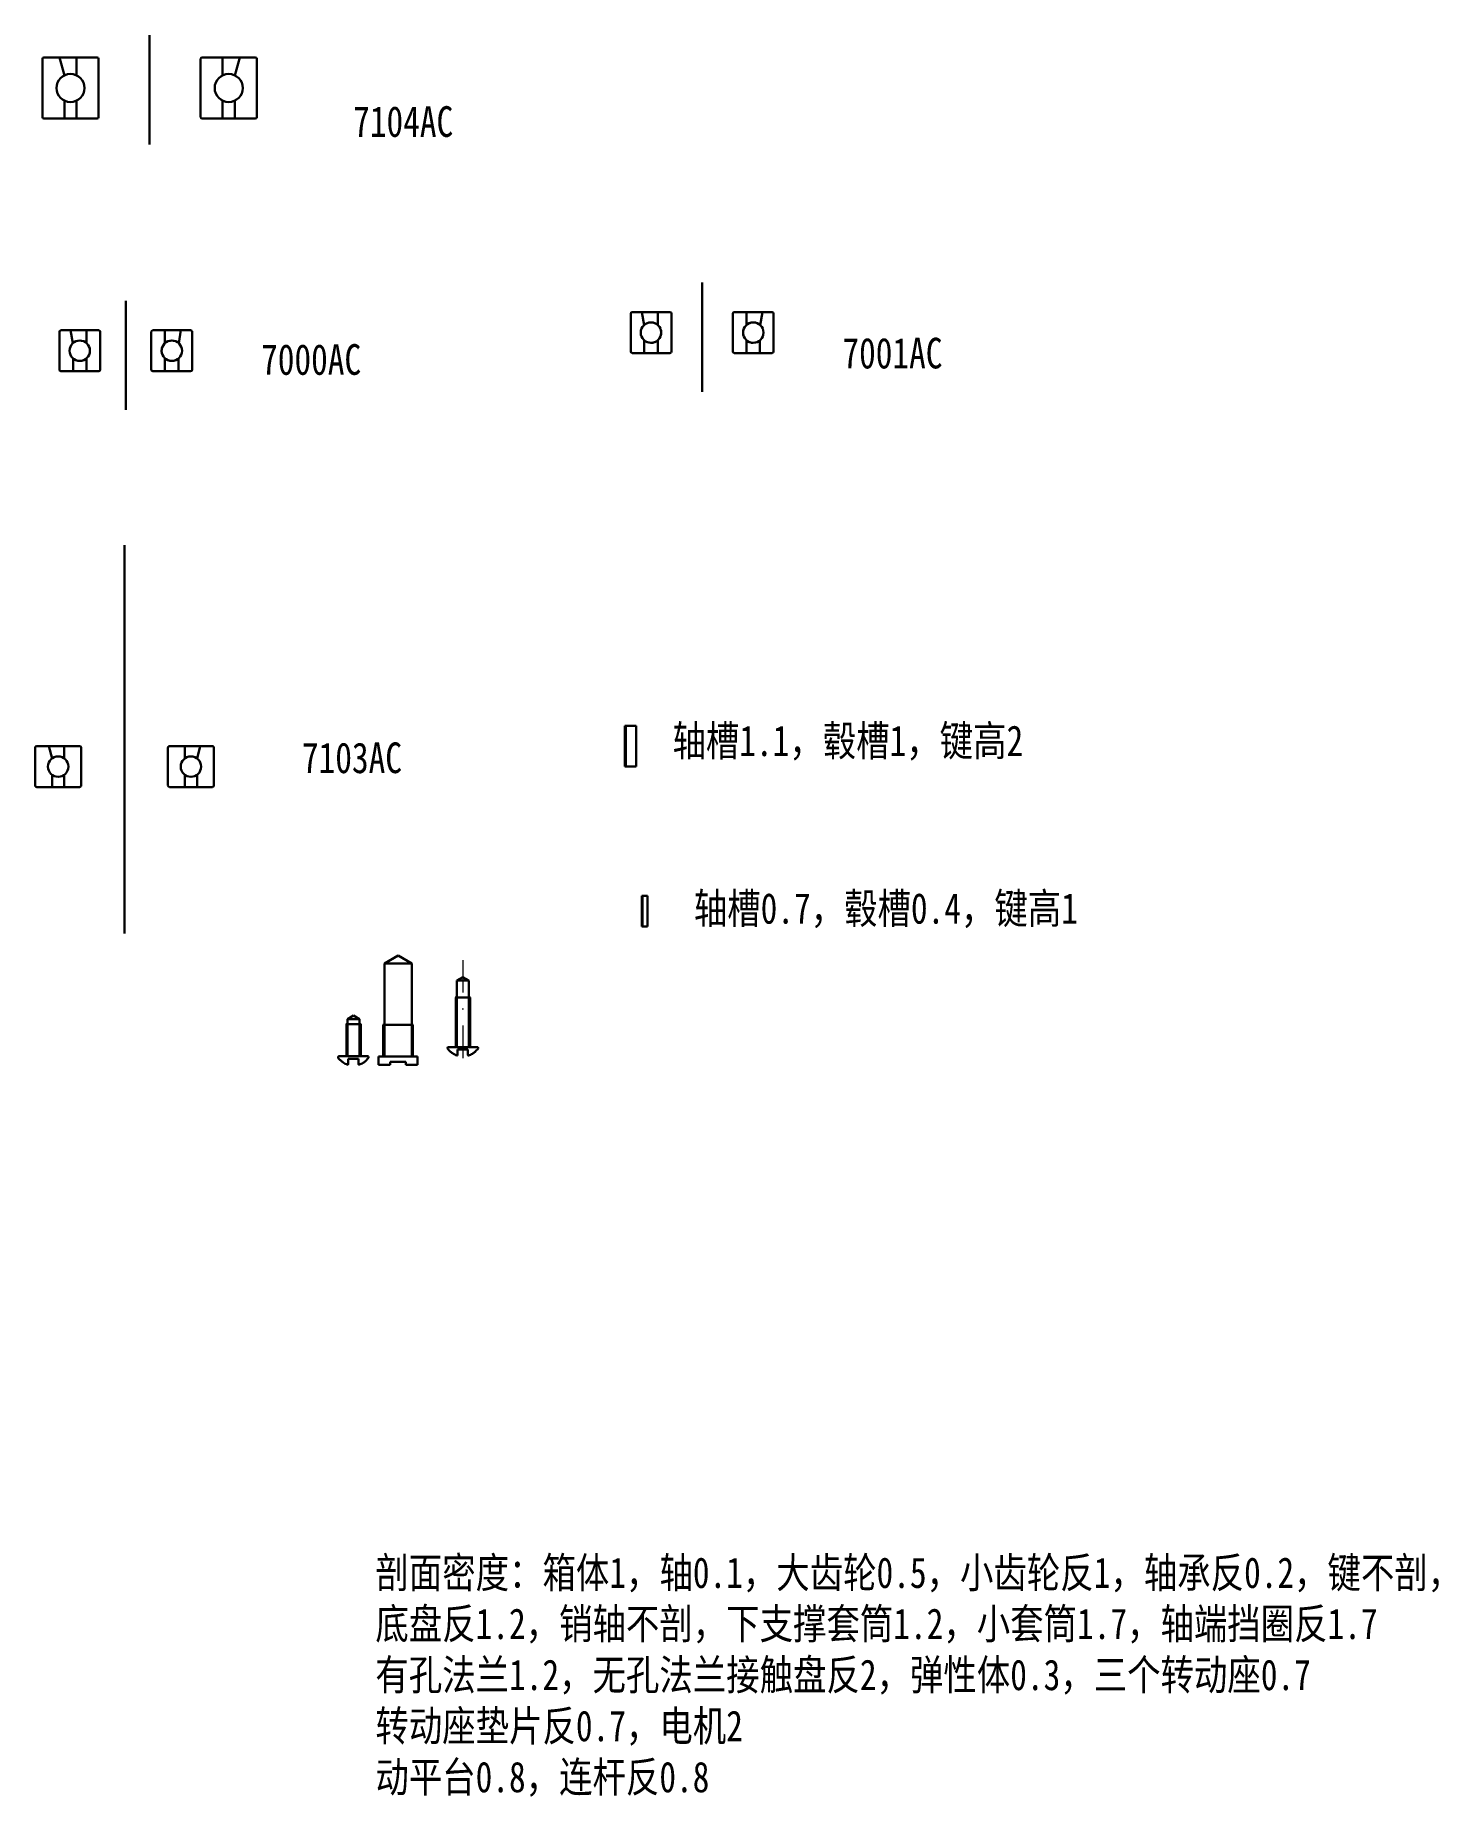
# Model space of a CAD drawing. Header units: millimetres. Extents: x 1441 to 2615, y 44 to 638.
# Drawn here: x 2339.6 to 2614.6, y 205.5 to 550.4 of the extents above; entities that cross this region are included whole.
import ezdxf

# ---------------------------------------------------------------- set-up
doc = ezdxf.new("R2010")
doc.units = ezdxf.units.MM
doc.linetypes.add('DASHDOT2', pattern=[12.7, 6.35, -3.175, 0, -3.175])
doc.layers.add('文本线', color=3, linetype='Continuous')
doc.layers.add('点划线', color=1, linetype='DASHDOT2')
doc.layers.add('粗实线', color=7, linetype='Continuous', lineweight=30)
doc.styles.add('陈杰（2）', font='gbenor.shx', dxfattribs={"width": 0.8, "bigfont": 'gbcbig.shx'})

msp = doc.modelspace()

# ---------------------------------------------------------------- texts
at = {"layer": '文本线', "char_height": 6, "attachment_point": 1, "style": '陈杰（2）'}
for s, insert, width in [('{\\fSimSun|b0|i0|c134|p2;7104AC}', (2401.934, 536.51), 93.01929), ('{\\fSimSun|b0|i0|c134|p2;7000AC}', (2383.898, 489.92), 93.01929), ('{\\fSimSun|b0|i0|c134|p2;7001AC}', (2497.767, 491.17), 93.01929), ('{\\fSimSun|b0|i0|c134|p2;轴槽1.1，毂槽1，键高2}', (2464.476, 415.273), 93.01929), ('{\\fSimSun|b0|i0|c134|p2;7103AC}', (2391.899, 411.938), 93.01929), ('{\\fSimSun|b0|i0|c134|p2;轴槽0.7，毂槽0.4，键高1}', (2468.66, 382.456), 93.01929), ('{\\fSimSun|b0|i0|c134|p2;剖面密度：箱体1，轴0.1，大齿轮0.5，小齿轮反1，轴承反0.2，键不剖，底盘反1.2，销轴不剖，下支撑套筒1.2，小套筒1.7，轴端挡圈反1.7\\P有孔法兰1.2，无孔法兰接触盘反2，弹性体0.3，三个转动座0.7\\P转动座垫片反0.7，电机2\\P动平台0.8，连杆反0.8}', (2406.283, 252.397), 216.17172)]:
    msp.add_mtext(s, dxfattribs=dict(at, insert=insert, width=width))

# ---------------------------------------------------------------- linework, layer by layer
at = {"color": 7, "linetype": 'Continuous', "lineweight": 30}
for p, q in [((2464.289, 488.483), (2464.289, 495.883)), ((2476.289, 488.483), (2476.289, 495.883)), ((2352.39, 484.938), (2352.39, 492.338)), ((2362.39, 484.938), (2362.39, 492.338)), ((2458.956, 488.183), (2458.956, 490.676)), ((2461.622, 490.706), (2461.619, 490.706)), ((2461.622, 490.706), (2461.622, 488.183)), ((2478.956, 490.706), (2478.959, 490.706)), ((2478.956, 490.706), (2478.956, 488.183)), ((2481.622, 488.183), (2481.622, 490.676)), ((2347.057, 484.638), (2347.057, 487.131)), ((2349.723, 487.16), (2349.72, 487.16)), ((2349.723, 487.16), (2349.723, 484.638)), ((2365.057, 487.16), (2365.06, 487.16)), ((2365.057, 487.16), (2365.057, 484.638)), ((2367.723, 484.638), (2367.723, 487.131)), ((2420.394, 352.008), (2420.394, 352.108)), ((2422.378, 351.808), (2424.411, 351.808)), ((2422.378, 351.808), (2422.378, 350.681)), ((2424.411, 350.681), (2424.411, 351.808)), ((2426.394, 352.108), (2426.394, 352.008)), ((2398.966, 350.22), (2398.966, 350.32)), ((2400.949, 350.02), (2402.982, 350.02)), ((2400.949, 350.02), (2400.949, 348.893)), ((2402.982, 348.893), (2402.982, 350.02)), ((2404.966, 350.32), (2404.966, 350.22))]:
    msp.add_line(p, q, dxfattribs=at)
for centre, radius, start, end in [((2456.589, 495.883), 0.3, 90, 180), ((2460.271, 492.183), 2, 47.89076, 132.17924), ((2463.989, 495.883), 0.3, 0, 90), ((2476.589, 495.883), 0.3, 90, 180), ((2480.307, 492.183), 2, 47.82076, 132.10924), ((2483.989, 495.883), 0.3, 0, 90), ((2344.69, 492.338), 0.3, 90, 180), ((2348.371, 488.638), 2, 47.89076, 132.17924), ((2352.09, 492.338), 0.3, 0, 90), ((2362.69, 492.338), 0.3, 90, 180), ((2366.408, 488.638), 2, 47.82076, 132.10924), ((2370.09, 492.338), 0.3, 0, 90), ((2460.271, 492.183), 2, 227.8386, 312.07899), ((2480.307, 492.183), 2, 227.92101, 312.1614), ((2348.371, 488.638), 2, 227.8386, 312.07899), ((2366.408, 488.638), 2, 227.92101, 312.1614), ((2456.589, 488.483), 0.3, 180, 270), ((2463.989, 488.483), 0.3, 270, 0), ((2476.589, 488.483), 0.3, 180, 270), ((2483.989, 488.483), 0.3, 270, 0), ((2344.69, 484.938), 0.3, 180, 270), ((2352.09, 484.938), 0.3, 270, 0), ((2362.69, 484.938), 0.3, 180, 270), ((2370.09, 484.938), 0.3, 270, 0), ((2420.594, 352.108), 0.2, 90, 180), ((2426.194, 352.108), 0.2, 0, 90), ((2399.166, 350.32), 0.2, 90, 180), ((2404.766, 350.32), 0.2, 0, 90)]:
    msp.add_arc(centre, radius, start, end, dxfattribs=at)
for points, knots in [([(2462.163, 491.536), (2462.199, 491.642), (2462.278, 491.971), (2462.275, 492.428), (2462.188, 492.762), (2462.148, 492.873)], [0.30276478, 0.30276478, 0.30276478, 0.30276478, 0.40315413, 0.60476986, 0.71115276, 0.71115276, 0.71115276, 0.71115276]), ([(2478.415, 491.536), (2478.379, 491.642), (2478.3, 491.971), (2478.303, 492.428), (2478.39, 492.762), (2478.43, 492.874)], [0.30276478, 0.30276478, 0.30276478, 0.30276478, 0.40315413, 0.60476986, 0.71115276, 0.71115276, 0.71115276, 0.71115276]), ([(2350.264, 487.991), (2350.3, 488.097), (2350.379, 488.426), (2350.376, 488.882), (2350.289, 489.217), (2350.248, 489.328)], [0.30276478, 0.30276478, 0.30276478, 0.30276478, 0.40315413, 0.60476986, 0.71115276, 0.71115276, 0.71115276, 0.71115276]), ([(2364.516, 487.991), (2364.48, 488.097), (2364.401, 488.426), (2364.404, 488.882), (2364.491, 489.217), (2364.531, 489.328)], [0.30276478, 0.30276478, 0.30276478, 0.30276478, 0.40315413, 0.60476986, 0.71115276, 0.71115276, 0.71115276, 0.71115276]), ([(2420.394, 352.008), (2420.545, 351.83), (2420.838, 351.484), (2421.454, 350.978), (2421.97, 350.761), (2422.282, 350.63)], [0, 0, 0, 0, 0.2947372, 0.5739364, 1, 1, 1, 1]), ([(2424.507, 350.63), (2424.775, 350.739), (2425.247, 350.932), (2425.883, 351.414), (2426.211, 351.794), (2426.394, 352.008)], [0, 0, 0, 0, 0.3651266, 0.6442999, 1, 1, 1, 1]), ([(2398.966, 350.22), (2399.116, 350.043), (2399.41, 349.697), (2400.026, 349.191), (2400.542, 348.974), (2400.853, 348.843)], [0, 0, 0, 0, 0.2947372, 0.5739364, 1, 1, 1, 1]), ([(2400.949, 348.893), (2400.933, 348.885), (2400.909, 348.872), (2400.877, 348.855), (2400.861, 348.847), (2400.853, 348.843)], [0, 0, 0, 0, 0.49994857, 0.75497358, 1, 1, 1, 1]), ([(2403.078, 348.843), (2403.07, 348.847), (2403.055, 348.855), (2403.023, 348.872), (2402.998, 348.885), (2402.982, 348.893)], [0, 0, 0, 0, 0.2450264, 0.5000514, 1, 1, 1, 1]), ([(2403.078, 348.843), (2403.346, 348.952), (2403.819, 349.145), (2404.455, 349.626), (2404.782, 350.007), (2404.966, 350.22)], [0, 0, 0, 0, 0.3651266, 0.6442999, 1, 1, 1, 1]), ([(2422.378, 350.681), (2422.362, 350.672), (2422.337, 350.66), (2422.306, 350.643), (2422.29, 350.634), (2422.282, 350.63)], [0, 0, 0, 0, 0.49994857, 0.75497358, 1, 1, 1, 1]), ([(2424.507, 350.63), (2424.499, 350.634), (2424.483, 350.643), (2424.451, 350.66), (2424.427, 350.672), (2424.411, 350.681)], [0, 0, 0, 0, 0.2450264, 0.5000514, 1, 1, 1, 1])]:
    msp.add_open_spline(points, degree=3, knots=knots, dxfattribs=at)
at = {"layer": '点划线', "lineweight": 15}
msp.add_line((2423.394, 369.308), (2423.394, 348.808), dxfattribs=at)
at = {"layer": '粗实线', "lineweight": 30}
for p, q in [((2362.057, 529.02), (2362.057, 550.409)), ((2341.057, 545.776), (2341.057, 534.376)), ((2351.757, 546.076), (2341.357, 546.076)), ((2345.357, 542.55), (2344.412, 546.076)), ((2347.757, 542.55), (2347.757, 546.076)), ((2352.057, 534.376), (2352.057, 545.776)), ((2372.057, 534.376), (2372.057, 545.776)), ((2372.357, 546.076), (2382.757, 546.076)), ((2376.357, 542.55), (2376.357, 546.076)), ((2378.757, 542.55), (2379.702, 546.076)), ((2383.057, 545.776), (2383.057, 534.376)), ((2345.357, 537.602), (2345.357, 534.076)), ((2347.757, 537.602), (2347.757, 534.076)), ((2376.357, 537.602), (2376.357, 534.076)), ((2378.757, 537.602), (2378.757, 534.076)), ((2341.357, 534.076), (2351.757, 534.076)), ((2382.757, 534.076), (2372.357, 534.076)), ((2470.289, 480.602), (2470.289, 501.964)), ((2357.39, 477.056), (2357.39, 498.419)), ((2456.289, 488.483), (2456.289, 495.883)), ((2463.989, 496.183), (2456.589, 496.183)), ((2458.928, 493.665), (2458.484, 496.183)), ((2461.612, 493.667), (2461.612, 496.183)), ((2476.589, 496.183), (2483.989, 496.183)), ((2478.966, 493.667), (2478.966, 496.183)), ((2481.65, 493.665), (2482.094, 496.183)), ((2484.289, 488.483), (2484.289, 495.883)), ((2344.39, 484.938), (2344.39, 492.338)), ((2352.09, 492.638), (2344.69, 492.638)), ((2347.029, 490.12), (2346.585, 492.638)), ((2349.713, 490.121), (2349.713, 492.638)), ((2362.69, 492.638), (2370.09, 492.638)), ((2365.067, 490.121), (2365.067, 492.638)), ((2367.751, 490.12), (2368.195, 492.638)), ((2370.39, 484.938), (2370.39, 492.338)), ((2463.989, 488.183), (2456.589, 488.183)), ((2476.589, 488.183), (2483.989, 488.183)), ((2352.09, 484.638), (2344.69, 484.638)), ((2362.69, 484.638), (2370.09, 484.638)), ((2357.147, 450.591), (2357.147, 374.532)), ((2455.134, 407.201), (2455.134, 415.201)), ((2455.134, 415.201), (2456.134, 415.201)), ((2455.334, 415.201), (2455.334, 407.201)), ((2456.134, 415.201), (2457.334, 415.201)), ((2457.334, 415.201), (2457.334, 407.201)), ((2339.647, 410.907), (2339.647, 403.507)), ((2348.347, 411.207), (2339.947, 411.207)), ((2342.947, 408.807), (2342.304, 411.207)), ((2345.347, 408.807), (2345.347, 411.207)), ((2348.647, 403.507), (2348.647, 410.907)), ((2365.647, 403.507), (2365.647, 410.907)), ((2365.947, 411.207), (2374.347, 411.207)), ((2368.947, 408.807), (2368.947, 411.207)), ((2371.347, 408.807), (2371.99, 411.207)), ((2374.647, 410.907), (2374.647, 403.507)), ((2456.134, 407.201), (2455.134, 407.201)), ((2457.334, 407.201), (2456.134, 407.201)), ((2342.947, 405.607), (2342.947, 403.207)), ((2345.347, 405.607), (2345.347, 403.207)), ((2368.947, 405.607), (2368.947, 403.207)), ((2371.347, 405.607), (2371.347, 403.207)), ((2339.947, 403.207), (2348.347, 403.207)), ((2374.347, 403.207), (2365.947, 403.207)), ((2458.506, 381.906), (2458.506, 375.906)), ((2459.606, 381.906), (2458.506, 381.906)), ((2458.606, 381.906), (2458.606, 375.906)), ((2459.606, 381.906), (2459.606, 375.906)), ((2459.606, 375.906), (2458.506, 375.906)), ((2408.038, 368.684), (2410.715, 370.23)), ((2413.392, 368.684), (2410.715, 370.23)), ((2408.038, 356.684), (2408.038, 368.684)), ((2408.038, 368.684), (2413.392, 368.684)), ((2413.392, 368.684), (2413.392, 356.684)), ((2422.217, 365.308), (2423.394, 365.987)), ((2424.572, 365.308), (2423.394, 365.987)), ((2423.394, 365.308), (2422.217, 365.308)), ((2422.217, 365.308), (2422.217, 362.008)), ((2422.217, 352.308), (2422.217, 363.063)), ((2423.394, 365.308), (2424.572, 365.308)), ((2424.572, 362.308), (2424.572, 365.308)), ((2424.572, 353.918), (2424.572, 363.063)), ((2424.572, 362.308), (2424.572, 362.008)), ((2424.894, 362.008), (2421.894, 362.008)), ((2400.466, 356.766), (2403.466, 356.766)), ((2400.789, 357.788), (2401.966, 358.468)), ((2400.789, 350.52), (2400.789, 357.788)), ((2400.789, 357.788), (2403.143, 357.788)), ((2403.143, 357.788), (2401.966, 358.468)), ((2403.143, 352.13), (2403.143, 357.788)), ((2407.715, 356.684), (2413.715, 356.684)), ((2408.038, 350.438), (2408.038, 356.684)), ((2413.392, 350.438), (2413.392, 356.684)), ((2403.143, 352.13), (2403.143, 350.52)), ((2420.594, 352.308), (2426.194, 352.308)), ((2424.572, 353.918), (2424.572, 352.308)), ((2399.166, 350.52), (2404.766, 350.52)), ((2407.915, 350.438), (2406.915, 350.438)), ((2406.915, 350.438), (2406.915, 348.812)), ((2406.915, 348.812), (2409.199, 348.812)), ((2407.915, 350.438), (2413.515, 350.438)), ((2409.199, 348.812), (2409.199, 349.412)), ((2412.232, 349.412), (2409.199, 349.412)), ((2412.232, 348.812), (2412.232, 349.412)), ((2414.515, 348.812), (2412.232, 348.812)), ((2414.515, 350.438), (2413.375, 350.438)), ((2414.515, 350.438), (2414.515, 348.812))]:
    msp.add_line(p, q, dxfattribs=at)
at = {"layer": '粗实线', "lineweight": 15}
for p, q in [((2421.894, 362.008), (2421.894, 352.308)), ((2424.894, 352.386), (2424.894, 362.008)), ((2424.894, 362.008), (2424.894, 352.308)), ((2400.466, 356.766), (2400.466, 350.52)), ((2403.466, 350.599), (2403.466, 356.766)), ((2403.466, 356.766), (2403.466, 350.52)), ((2407.715, 350.517), (2407.715, 356.684)), ((2407.715, 356.684), (2407.715, 350.438)), ((2413.715, 350.517), (2413.715, 356.684)), ((2413.715, 356.684), (2413.715, 350.438))]:
    msp.add_line(p, q, dxfattribs=at)
at = {"layer": '粗实线', "lineweight": 30}
for centre, radius in [((2346.557, 540.076), 2.75), ((2377.557, 540.076), 2.75), ((2460.271, 492.183), 2), ((2480.307, 492.183), 2), ((2348.371, 488.638), 2), ((2366.408, 488.638), 2), ((2344.147, 407.207), 2), ((2370.147, 407.207), 2)]:
    msp.add_circle(centre, radius, dxfattribs=at)
for centre, start, end in [((2341.357, 545.776), 90, 180), ((2351.757, 545.776), 0, 90), ((2372.357, 545.776), 90, 180), ((2382.757, 545.776), 0, 90), ((2341.357, 534.376), 180, 270), ((2351.757, 534.376), 270, 0), ((2372.357, 534.376), 180, 270), ((2382.757, 534.376), 270, 0), ((2339.947, 410.907), 90, 180), ((2348.347, 410.907), 0, 90), ((2365.947, 410.907), 90, 180), ((2374.347, 410.907), 0, 90), ((2339.947, 403.507), 180, 270), ((2348.347, 403.507), 270, 0), ((2365.947, 403.507), 180, 270), ((2374.347, 403.507), 270, 0)]:
    msp.add_arc(centre, 0.3, start, end, dxfattribs=at)

msp.set_redraw_order([(e.dxf.handle, doc.entitydb.next_handle()) for e in msp.query("TEXT MTEXT ATTDEF DIMENSION ARC_DIMENSION")])  # texts and dimensions are drawn at this point

doc.saveas('drawing.dxf')
